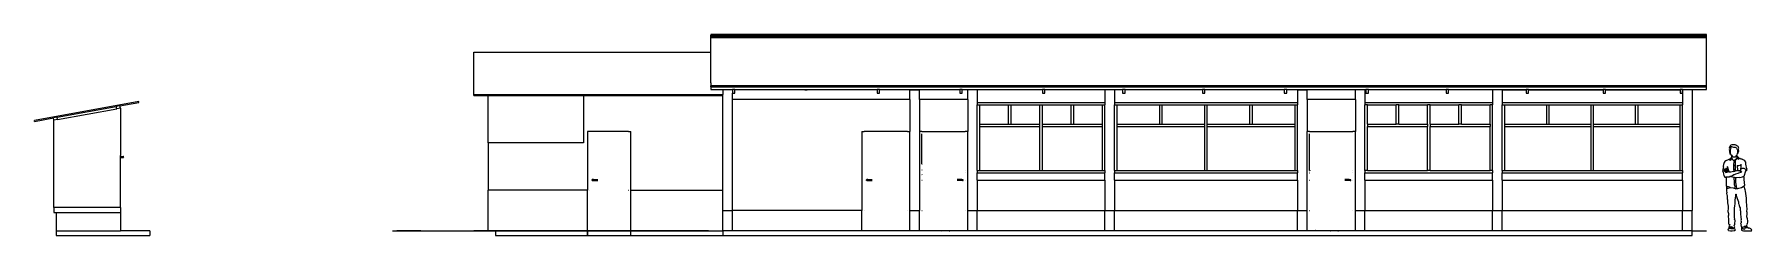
# Model space of a CAD drawing. Header units: metres. Extents: x -18.3 to 17.4, y -2.9 to 1.3.
import ezdxf

# ---------------------------------------------------------------- set-up
doc = ezdxf.new("R2010")
doc.units = ezdxf.units.M
doc.layers.add('SectionCutEdges', color=7, linetype='Continuous')

msp = doc.modelspace()

# ---------------------------------------------------------------- linework, layer by layer
for p, q in [((-4.247, 1.318), (-4.247, 1.319)), ((16.433, 1.319), (-4.247, 1.319)), ((-4.247, 1.315), (-4.247, 1.318)), ((-4.247, 1.315), (-4.247, 1.311)), ((-4.247, 1.311), (-4.247, 1.305)), ((-4.247, 1.298), (-4.247, 1.305)), ((-4.247, 1.289), (-4.247, 1.298)), ((16.433, 1.289), (-4.247, 1.289)), ((-4.247, 1.269), (-4.247, 1.289)), ((16.433, 1.269), (-4.247, 1.269)), ((-4.247, 1.249), (-4.247, 1.269)), ((16.433, 1.249), (-4.247, 1.249)), ((-4.247, 0.948), (-4.247, 1.249)), ((16.433, 1.318), (16.433, 1.319)), ((16.433, 1.315), (16.433, 1.318)), ((16.433, 1.311), (16.433, 1.315)), ((16.433, 1.305), (16.433, 1.311)), ((16.433, 1.298), (16.433, 1.305)), ((16.433, 1.289), (16.433, 1.298)), ((16.433, 1.269), (16.433, 1.289)), ((16.433, 1.249), (16.433, 1.269)), ((16.433, 0.314), (16.433, 1.249)), ((-9.167, 0.072), (-9.167, 0.948)), ((-9.167, 0.948), (-4.247, 0.948)), ((-4.247, 0.314), (-4.247, 0.948)), ((-9.167, 0.072), (-3.997, 0.072)), ((-9.167, 0.053), (-9.167, 0.072)), ((-9.167, 0.053), (-8.867, 0.053)), ((-8.867, -0.931), (-8.867, 0.053)), ((-8.867, 0.053), (-6.889, 0.053)), ((-6.889, 0.053), (-6.889, -0.931)), ((-6.889, 0.053), (-3.997, 0.053)), ((-4.247, 0.314), (-4.247, 0.251)), ((-4.247, 0.229), (-4.247, 0.231)), ((-3.997, 0.178), (-3.997, 0.072)), ((-3.997, 0.053), (-3.997, 0.072)), ((-3.997, -1.911), (-3.997, 0.053)), ((-3.797, -0.031), (-3.797, 0.102)), ((-3.695, 0.169), (-3.746, 0.169)), ((-3.695, 0.178), (-3.695, 0.169)), ((-2.295, 0.169), (-3.695, 0.169)), ((-2.295, 0.178), (-2.295, 0.169)), ((-2.295, 0.169), (-2.244, 0.169)), ((-2.244, 0.169), (-2.244, 0.178)), ((-2.193, 0.169), (-2.244, 0.169)), ((-2.193, 0.178), (-2.193, 0.169)), ((-0.793, 0.169), (-2.193, 0.169)), ((-0.692, 0.169), (-0.743, 0.169)), ((-0.692, 0.178), (-0.692, 0.169)), ((-0.112, 0.169), (-0.692, 0.169)), ((-0.112, -0.031), (-0.112, 0.169)), ((-0.112, 0.169), (0.088, 0.169)), ((0.088, -0.031), (0.088, 0.169)), ((0.924, 0.169), (0.088, 0.169)), ((1.026, 0.169), (0.975, 0.169)), ((1.026, 0.178), (1.026, 0.169)), ((1.088, 0.169), (1.026, 0.169)), ((1.288, 0.169), (1.088, 0.169)), ((1.088, -0.031), (1.088, 0.169)), ((1.288, 0.169), (1.288, -0.091)), ((2.641, 0.169), (1.288, 0.169)), ((2.743, 0.169), (2.692, 0.169)), ((2.743, 0.178), (2.743, 0.169)), ((3.938, 0.169), (2.743, 0.169)), ((4.138, 0.169), (3.938, 0.169)), ((3.938, 0.169), (3.938, -0.091)), ((4.304, 0.169), (4.138, 0.169)), ((4.138, 0.169), (4.138, -0.091)), ((4.405, 0.169), (4.355, 0.169)), ((4.405, 0.178), (4.405, 0.169)), ((5.964, 0.169), (4.405, 0.169)), ((6.066, 0.169), (6.015, 0.169)), ((6.066, 0.178), (6.066, 0.169)), ((7.662, 0.169), (6.066, 0.169)), ((7.763, 0.169), (7.712, 0.169)), ((7.763, 0.178), (7.763, 0.169)), ((7.938, 0.169), (7.763, 0.169)), ((7.938, 0.169), (7.938, -0.091)), ((7.938, 0.169), (8.138, 0.169)), ((8.138, -0.031), (8.138, 0.169)), ((9.138, 0.169), (8.138, 0.169)), ((9.338, 0.169), (9.138, 0.169)), ((9.138, -0.031), (9.138, 0.169)), ((9.338, 0.169), (9.338, -0.091)), ((9.359, 0.169), (9.338, 0.169)), ((9.461, 0.169), (9.41, 0.169)), ((9.461, 0.178), (9.461, 0.169)), ((11.022, 0.169), (9.461, 0.169)), ((11.123, 0.169), (11.072, 0.169)), ((11.123, 0.178), (11.123, 0.169)), ((11.988, 0.169), (11.123, 0.169)), ((12.188, 0.169), (11.988, 0.169)), ((11.988, 0.169), (11.988, -0.091)), ((12.188, 0.169), (12.188, -0.091)), ((12.188, 0.169), (12.684, 0.169)), ((12.735, 0.169), (12.786, 0.169)), ((12.786, 0.178), (12.786, 0.169)), ((12.786, 0.169), (14.282, 0.169)), ((14.333, 0.169), (14.384, 0.169)), ((14.384, 0.178), (14.384, 0.169)), ((14.384, 0.169), (15.882, 0.169)), ((15.933, 0.169), (15.933, 0.178)), ((15.933, 0.169), (15.933, -0.091)), ((15.933, 0.169), (15.933, 0.169)), ((15.933, 0.169), (15.933, 0.169)), ((16.133, 0.178), (16.133, -2.331)), ((16.433, 0.251), (16.433, 0.314)), ((16.433, 0.231), (16.433, 0.229)), ((-16.127, -0.07), (-18.294, -0.463)), ((-17.822, -0.398), (-16.592, -0.175)), ((-17.813, -0.448), (-16.583, -0.225)), ((-16.517, -0.161), (-16.592, -0.175)), ((-16.583, -0.225), (-16.592, -0.175)), ((-16.508, -0.211), (-16.583, -0.225)), ((-16.517, -0.161), (-16.123, -0.09)), ((-16.508, -0.211), (-16.517, -0.161)), ((-16.508, -0.211), (-16.508, -1.189)), ((-16.123, -0.09), (-16.127, -0.07)), ((-0.112, -0.031), (-3.797, -0.031)), ((-3.797, -2.331), (-3.797, -0.031)), ((-0.112, -0.031), (-0.112, -0.691)), ((1.088, -0.031), (0.088, -0.031)), ((0.088, -0.031), (0.088, -0.691)), ((1.088, -0.031), (1.088, -0.691)), ((1.288, -0.091), (1.288, -0.142)), ((1.288, -0.091), (3.938, -0.091)), ((1.288, -1.5), (1.288, -0.142)), ((1.288, -0.142), (1.339, -0.142)), ((1.339, -0.542), (1.339, -0.142)), ((1.339, -0.142), (1.938, -0.142)), ((1.938, -0.542), (1.938, -0.142)), ((1.938, -0.142), (1.989, -0.142)), ((1.989, -0.542), (1.989, -0.142)), ((1.989, -0.142), (2.588, -0.142)), ((2.588, -0.542), (2.588, -0.142)), ((2.588, -0.142), (2.639, -0.142)), ((2.639, -0.542), (2.639, -0.142)), ((2.639, -0.142), (3.238, -0.142)), ((3.238, -0.542), (3.238, -0.142)), ((3.238, -0.142), (3.289, -0.142)), ((3.289, -0.542), (3.289, -0.142)), ((3.289, -0.142), (3.888, -0.142)), ((3.888, -0.542), (3.888, -0.142)), ((3.888, -0.142), (3.938, -0.142)), ((3.938, -0.091), (3.938, -0.142)), ((3.938, -1.5), (3.938, -0.142)), ((4.138, -0.091), (4.138, -0.142)), ((4.138, -0.091), (7.938, -0.091)), ((4.138, -1.5), (4.138, -0.142)), ((4.138, -0.142), (4.189, -0.142)), ((4.189, -0.542), (4.189, -0.142)), ((4.189, -0.142), (5.076, -0.142)), ((5.076, -0.542), (5.076, -0.142)), ((5.076, -0.142), (5.126, -0.142)), ((5.126, -0.542), (5.126, -0.142)), ((5.126, -0.142), (6.013, -0.142)), ((6.013, -0.542), (6.013, -0.142)), ((6.013, -0.142), (6.064, -0.142)), ((6.064, -0.542), (6.064, -0.142)), ((6.064, -0.142), (6.95, -0.142)), ((6.95, -0.542), (6.95, -0.142)), ((6.95, -0.142), (7.001, -0.142)), ((7.001, -0.542), (7.001, -0.142)), ((7.001, -0.142), (7.888, -0.142)), ((7.888, -0.542), (7.888, -0.142)), ((7.888, -0.142), (7.938, -0.142)), ((7.938, -0.091), (7.938, -0.142)), ((7.938, -1.5), (7.938, -0.142)), ((9.138, -0.031), (8.138, -0.031)), ((8.138, -0.031), (8.138, -0.691)), ((9.138, -0.031), (9.138, -0.691)), ((9.338, -0.091), (9.338, -0.142)), ((9.338, -0.091), (11.988, -0.091)), ((9.389, -0.142), (9.338, -0.142)), ((9.338, -1.5), (9.338, -0.142)), ((9.389, -0.142), (9.988, -0.142)), ((9.389, -0.542), (9.389, -0.142)), ((10.039, -0.142), (9.988, -0.142)), ((9.988, -0.542), (9.988, -0.142)), ((10.039, -0.542), (10.039, -0.142)), ((10.039, -0.142), (10.638, -0.142)), ((10.689, -0.142), (10.638, -0.142)), ((10.638, -0.542), (10.638, -0.142)), ((10.689, -0.542), (10.689, -0.142)), ((10.689, -0.142), (11.288, -0.142)), ((11.339, -0.142), (11.288, -0.142)), ((11.288, -0.542), (11.288, -0.142)), ((11.339, -0.542), (11.339, -0.142)), ((11.339, -0.142), (11.938, -0.142)), ((11.988, -0.142), (11.938, -0.142)), ((11.938, -0.542), (11.938, -0.142)), ((11.988, -0.091), (11.988, -0.142)), ((11.988, -1.5), (11.988, -0.142)), ((12.188, -0.091), (12.188, -0.142)), ((12.188, -0.091), (15.933, -0.091)), ((12.188, -0.142), (12.239, -0.142)), ((12.188, -1.5), (12.188, -0.142)), ((12.239, -0.542), (12.239, -0.142)), ((12.239, -0.142), (13.112, -0.142)), ((13.112, -0.542), (13.112, -0.142)), ((13.112, -0.142), (13.163, -0.142)), ((13.163, -0.542), (13.163, -0.142)), ((13.163, -0.142), (14.035, -0.142)), ((14.035, -0.542), (14.035, -0.142)), ((14.035, -0.142), (14.086, -0.142)), ((14.086, -0.542), (14.086, -0.142)), ((14.086, -0.142), (14.959, -0.142)), ((14.959, -0.542), (14.959, -0.142)), ((14.959, -0.142), (15.01, -0.142)), ((15.01, -0.542), (15.01, -0.142)), ((15.01, -0.142), (15.883, -0.142)), ((15.883, -0.542), (15.883, -0.142)), ((15.883, -0.142), (15.933, -0.142)), ((15.933, -0.091), (15.933, -0.142)), ((15.933, -1.5), (15.933, -0.142)), ((-18.29, -0.483), (-18.294, -0.463)), ((-18.29, -0.483), (-17.897, -0.411)), ((-17.822, -0.398), (-17.897, -0.411)), ((-17.888, -0.461), (-17.897, -0.411)), ((-17.813, -0.448), (-17.888, -0.461)), ((-17.888, -2.271), (-17.888, -0.461)), ((-17.813, -0.448), (-17.822, -0.398)), ((-6.807, -0.691), (-6.807, -1.911)), ((-6.76, -0.691), (-6.807, -0.691)), ((-5.957, -0.691), (-6.76, -0.691)), ((-5.957, -0.691), (-5.907, -0.691)), ((-5.907, -1.911), (-5.907, -0.691)), ((-1.112, -0.691), (-1.112, -2.331)), ((-1.112, -0.691), (-1.062, -0.691)), ((-0.162, -0.691), (-1.062, -0.691)), ((-0.162, -0.691), (-0.112, -0.691)), ((-0.112, -2.331), (-0.112, -0.691)), ((0.138, -0.691), (0.088, -0.691)), ((0.088, -0.691), (0.088, -2.331)), ((0.138, -0.691), (1.038, -0.691)), ((1.088, -0.691), (1.038, -0.691)), ((1.088, -2.331), (1.088, -0.691)), ((1.339, -0.542), (1.938, -0.542)), ((1.339, -0.593), (1.339, -0.542)), ((1.339, -1.5), (1.339, -0.593)), ((1.339, -0.593), (2.588, -0.593)), ((1.938, -0.542), (1.989, -0.542)), ((1.989, -0.542), (2.588, -0.542)), ((2.588, -0.593), (2.588, -0.542)), ((2.588, -1.5), (2.588, -0.593)), ((2.639, -0.542), (3.238, -0.542)), ((2.639, -0.593), (2.639, -0.542)), ((2.639, -1.5), (2.639, -0.593)), ((2.639, -0.593), (3.888, -0.593)), ((3.238, -0.542), (3.289, -0.542)), ((3.289, -0.542), (3.888, -0.542)), ((3.888, -0.593), (3.888, -0.542)), ((3.888, -1.5), (3.888, -0.593)), ((4.189, -0.542), (5.076, -0.542)), ((4.189, -0.593), (4.189, -0.542)), ((4.189, -1.5), (4.189, -0.593)), ((4.189, -0.593), (6.013, -0.593)), ((5.076, -0.542), (5.126, -0.542)), ((5.126, -0.542), (6.013, -0.542)), ((6.013, -0.593), (6.013, -0.542)), ((6.013, -1.5), (6.013, -0.593)), ((6.064, -0.542), (6.95, -0.542)), ((6.064, -0.593), (6.064, -0.542)), ((6.064, -1.5), (6.064, -0.593)), ((6.064, -0.593), (7.888, -0.593)), ((6.95, -0.542), (7.001, -0.542)), ((7.001, -0.542), (7.888, -0.542)), ((7.888, -0.593), (7.888, -0.542)), ((7.888, -1.5), (7.888, -0.593)), ((8.188, -0.691), (8.138, -0.691)), ((8.138, -2.331), (8.138, -0.691)), ((8.188, -0.691), (9.088, -0.691)), ((9.138, -0.691), (9.088, -0.691)), ((9.138, -2.331), (9.138, -0.691)), ((9.389, -0.542), (9.389, -0.593)), ((9.389, -0.542), (9.988, -0.542)), ((9.389, -0.593), (10.638, -0.593)), ((9.389, -1.5), (9.389, -0.593)), ((10.039, -0.542), (9.988, -0.542)), ((10.039, -0.542), (10.638, -0.542)), ((10.638, -0.542), (10.638, -0.593)), ((10.638, -1.5), (10.638, -0.593)), ((10.689, -0.542), (10.689, -0.593)), ((10.689, -0.542), (11.288, -0.542)), ((10.689, -0.593), (11.938, -0.593)), ((10.689, -1.5), (10.689, -0.593)), ((11.339, -0.542), (11.288, -0.542)), ((11.339, -0.542), (11.938, -0.542)), ((11.938, -0.542), (11.938, -0.593)), ((11.938, -1.5), (11.938, -0.593)), ((12.239, -0.542), (13.112, -0.542)), ((12.239, -0.593), (12.239, -0.542)), ((12.239, -1.5), (12.239, -0.593)), ((12.239, -0.593), (14.035, -0.593)), ((13.112, -0.542), (13.163, -0.542)), ((13.163, -0.542), (14.035, -0.542)), ((14.035, -0.593), (14.035, -0.542)), ((14.035, -1.5), (14.035, -0.593)), ((14.086, -0.542), (14.959, -0.542)), ((14.086, -0.593), (14.086, -0.542)), ((14.086, -1.5), (14.086, -0.593)), ((14.086, -0.593), (15.883, -0.593)), ((14.959, -0.542), (15.01, -0.542)), ((15.01, -0.542), (15.883, -0.542)), ((15.883, -0.593), (15.883, -0.542)), ((15.883, -1.5), (15.883, -0.593)), ((-6.889, -0.931), (-8.867, -0.931)), ((-8.867, -0.931), (-8.867, -1.911)), ((0.139, -1.368), (0.139, -0.741)), ((8.189, -1.496), (8.189, -0.741)), ((16.907, -1.019), (16.904, -1.041)), ((16.904, -1.041), (16.905, -1.054)), ((16.905, -1.054), (16.904, -1.07)), ((16.922, -0.998), (16.907, -1.019)), ((16.938, -0.974), (16.92, -0.99)), ((16.92, -0.99), (16.922, -0.998)), ((16.923, -1.064), (16.92, -1.082)), ((16.932, -1.053), (16.923, -1.064)), ((16.934, -1.029), (16.93, -1.039)), ((16.93, -1.039), (16.932, -1.053)), ((16.941, -1.018), (16.934, -1.029)), ((16.959, -0.972), (16.938, -0.974)), ((16.943, -1.006), (16.941, -1.018)), ((16.943, -1.006), (16.95, -1.002)), ((16.95, -1.002), (16.972, -1.012)), ((16.972, -0.973), (16.959, -0.972)), ((17.005, -0.967), (16.972, -0.973)), ((16.972, -1.012), (16.993, -1.018)), ((16.993, -1.018), (17.024, -1.021)), ((17.022, -0.97), (17.005, -0.967)), ((17.036, -0.978), (17.022, -0.97)), ((17.024, -1.021), (17.038, -1.023)), ((17.062, -0.993), (17.036, -0.978)), ((17.038, -1.023), (17.049, -1.03)), ((17.049, -1.03), (17.052, -1.039)), ((17.052, -1.039), (17.058, -1.052)), ((17.058, -1.052), (17.065, -1.059)), ((17.074, -0.999), (17.062, -0.993)), ((17.065, -1.059), (17.072, -1.08)), ((17.085, -1.005), (17.074, -0.999)), ((17.092, -1.021), (17.085, -1.005)), ((17.095, -1.027), (17.092, -1.021)), ((17.099, -1.037), (17.095, -1.027)), ((17.095, -1.08), (17.097, -1.05)), ((17.097, -1.05), (17.099, -1.037)), ((-16.508, -1.189), (-16.502, -1.189)), ((-16.508, -1.19), (-16.508, -1.189)), ((-16.508, -1.193), (-16.508, -1.19)), ((-16.508, -1.198), (-16.508, -1.193)), ((-16.508, -1.205), (-16.508, -1.198)), ((-16.508, -1.213), (-16.508, -1.205)), ((-16.508, -1.221), (-16.508, -1.213)), ((-16.508, -1.23), (-16.508, -1.221)), ((-16.508, -1.237), (-16.508, -1.23)), ((-16.508, -1.244), (-16.508, -1.237)), ((-16.508, -1.249), (-16.508, -1.244)), ((-16.508, -1.253), (-16.508, -1.249)), ((-16.508, -1.254), (-16.508, -1.253)), ((-16.508, -1.254), (-16.502, -1.254)), ((-16.508, -2.271), (-16.508, -1.254)), ((-16.502, -1.211), (-16.446, -1.211)), ((-16.502, -1.232), (-16.446, -1.232)), ((-16.454, -1.216), (-16.455, -1.221)), ((-16.455, -1.221), (-16.454, -1.226)), ((-16.452, -1.213), (-16.454, -1.216)), ((-16.454, -1.216), (-16.454, -1.216)), ((-16.454, -1.226), (-16.454, -1.227)), ((-16.454, -1.227), (-16.452, -1.229)), ((-16.451, -1.212), (-16.452, -1.213)), ((-16.452, -1.229), (-16.451, -1.23)), ((-16.446, -1.211), (-16.451, -1.212)), ((-16.451, -1.23), (-16.446, -1.232)), ((-16.442, -1.212), (-16.446, -1.211)), ((-16.446, -1.232), (-16.442, -1.23)), ((-16.439, -1.216), (-16.442, -1.212)), ((-16.442, -1.23), (-16.439, -1.226)), ((-16.438, -1.221), (-16.439, -1.216)), ((-16.439, -1.226), (-16.438, -1.221)), ((0.139, -1.368), (0.138, -1.371)), ((0.141, -1.361), (0.139, -1.368)), ((16.783, -1.381), (16.779, -1.411)), ((16.779, -1.411), (16.782, -1.43)), ((16.796, -1.338), (16.783, -1.381)), ((16.812, -1.317), (16.796, -1.338)), ((16.832, -1.305), (16.812, -1.317)), ((16.881, -1.281), (16.832, -1.305)), ((16.861, -1.411), (16.876, -1.451)), ((16.919, -1.259), (16.881, -1.281)), ((16.904, -1.07), (16.908, -1.09)), ((16.908, -1.09), (16.909, -1.094)), ((16.915, -1.092), (16.908, -1.09)), ((16.909, -1.094), (16.91, -1.107)), ((16.91, -1.107), (16.91, -1.121)), ((16.91, -1.121), (16.914, -1.133)), ((16.914, -1.133), (16.917, -1.147)), ((16.916, -1.112), (16.915, -1.092)), ((16.92, -1.126), (16.916, -1.112)), ((16.917, -1.147), (16.917, -1.157)), ((16.917, -1.157), (16.924, -1.16)), ((16.917, -1.269), (16.937, -1.252)), ((16.917, -1.285), (16.917, -1.269)), ((16.926, -1.294), (16.917, -1.285)), ((16.942, -1.237), (16.919, -1.259)), ((16.92, -1.082), (16.921, -1.093)), ((16.925, -1.141), (16.92, -1.126)), ((16.924, -1.128), (16.92, -1.126)), ((16.921, -1.093), (16.923, -1.111)), ((16.923, -1.111), (16.924, -1.128)), ((16.924, -1.16), (16.93, -1.156)), ((16.93, -1.156), (16.925, -1.141)), ((16.936, -1.269), (16.926, -1.281)), ((16.926, -1.281), (16.926, -1.294)), ((16.93, -1.156), (16.937, -1.174)), ((16.952, -1.269), (16.936, -1.269)), ((16.937, -1.174), (16.946, -1.187)), ((16.937, -1.252), (16.942, -1.237)), ((16.952, -1.221), (16.942, -1.237)), ((16.946, -1.187), (16.964, -1.208)), ((16.946, -1.187), (16.949, -1.203)), ((16.949, -1.203), (16.952, -1.221)), ((16.952, -1.221), (16.949, -1.235)), ((16.949, -1.235), (16.949, -1.246)), ((16.949, -1.246), (16.961, -1.267)), ((16.974, -1.278), (16.952, -1.269)), ((16.961, -1.267), (16.974, -1.278)), ((16.964, -1.208), (16.981, -1.22)), ((16.974, -1.278), (16.988, -1.289)), ((16.981, -1.22), (16.988, -1.224)), ((16.997, -1.227), (16.988, -1.224)), ((16.988, -1.289), (17.009, -1.301)), ((16.995, -1.328), (16.994, -1.37)), ((16.994, -1.37), (16.994, -1.484)), ((16.996, -1.323), (16.995, -1.328)), ((16.998, -1.321), (16.996, -1.323)), ((17.022, -1.224), (16.997, -1.227)), ((17.009, -1.301), (16.998, -1.321)), ((17.004, -1.398), (17.006, -1.393)), ((17.006, -1.402), (17.004, -1.398)), ((17.006, -1.393), (17.011, -1.392)), ((17.01, -1.404), (17.006, -1.402)), ((17.007, -1.317), (17.009, -1.312)), ((17.008, -1.321), (17.007, -1.317)), ((17.013, -1.323), (17.008, -1.321)), ((17.009, -1.301), (17.018, -1.29)), ((17.009, -1.312), (17.013, -1.31)), ((17.015, -1.403), (17.01, -1.404)), ((17.011, -1.392), (17.015, -1.394)), ((17.013, -1.31), (17.018, -1.313)), ((17.018, -1.322), (17.013, -1.323)), ((17.015, -1.394), (17.017, -1.398)), ((17.017, -1.398), (17.015, -1.403)), ((17.018, -1.29), (17.025, -1.274)), ((17.018, -1.313), (17.02, -1.317)), ((17.02, -1.317), (17.018, -1.322)), ((17.022, -1.224), (17.044, -1.206)), ((17.028, -1.297), (17.023, -1.309)), ((17.023, -1.309), (17.027, -1.339)), ((17.025, -1.274), (17.053, -1.258)), ((17.025, -1.274), (17.051, -1.264)), ((17.027, -1.339), (17.027, -1.45)), ((17.051, -1.264), (17.028, -1.297)), ((17.044, -1.206), (17.063, -1.181)), ((17.051, -1.264), (17.056, -1.262)), ((17.053, -1.258), (17.068, -1.223)), ((17.056, -1.262), (17.064, -1.254)), ((17.063, -1.181), (17.07, -1.17)), ((17.066, -1.206), (17.063, -1.181)), ((17.064, -1.254), (17.083, -1.254)), ((17.07, -1.206), (17.066, -1.206)), ((17.068, -1.223), (17.07, -1.206)), ((17.069, -1.4), (17.102, -1.395)), ((17.069, -1.4), (17.074, -1.499)), ((17.074, -1.156), (17.07, -1.17)), ((17.08, -1.219), (17.07, -1.206)), ((17.072, -1.08), (17.076, -1.103)), ((17.076, -1.103), (17.074, -1.127)), ((17.074, -1.127), (17.076, -1.127)), ((17.074, -1.156), (17.076, -1.145)), ((17.076, -1.127), (17.08, -1.12)), ((17.077, -1.14), (17.076, -1.145)), ((17.076, -1.145), (17.08, -1.147)), ((17.078, -1.133), (17.077, -1.14)), ((17.078, -1.133), (17.08, -1.12)), ((17.08, -1.12), (17.082, -1.106)), ((17.08, -1.147), (17.083, -1.145)), ((17.086, -1.229), (17.08, -1.219)), ((17.082, -1.091), (17.084, -1.082)), ((17.082, -1.106), (17.082, -1.091)), ((17.083, -1.145), (17.089, -1.139)), ((17.083, -1.254), (17.095, -1.265)), ((17.084, -1.082), (17.091, -1.088)), ((17.099, -1.243), (17.086, -1.229)), ((17.091, -1.107), (17.088, -1.125)), ((17.088, -1.125), (17.092, -1.12)), ((17.089, -1.139), (17.088, -1.125)), ((17.091, -1.088), (17.091, -1.107)), ((17.092, -1.12), (17.095, -1.107)), ((17.095, -1.107), (17.095, -1.08)), ((17.095, -1.265), (17.1, -1.277)), ((17.1, -1.262), (17.099, -1.243)), ((17.12, -1.251), (17.099, -1.243)), ((17.1, -1.277), (17.1, -1.262)), ((17.102, -1.395), (17.12, -1.394)), ((17.13, -1.256), (17.12, -1.251)), ((17.12, -1.394), (17.146, -1.398)), ((17.139, -1.262), (17.13, -1.256)), ((17.152, -1.264), (17.139, -1.262)), ((17.142, -1.479), (17.148, -1.42)), ((17.146, -1.398), (17.148, -1.398)), ((17.148, -1.386), (17.153, -1.369)), ((17.148, -1.398), (17.148, -1.386)), ((17.148, -1.42), (17.148, -1.398)), ((17.168, -1.268), (17.152, -1.264)), ((17.168, -1.268), (17.196, -1.28)), ((17.208, -1.285), (17.196, -1.28)), ((17.228, -1.301), (17.208, -1.285)), ((17.244, -1.331), (17.228, -1.301)), ((17.25, -1.37), (17.244, -1.331)), ((17.252, -1.404), (17.25, -1.37)), ((17.26, -1.433), (17.252, -1.404)), ((-6.714, -1.701), (-6.713, -1.696)), ((-6.713, -1.706), (-6.714, -1.701)), ((-6.713, -1.696), (-6.71, -1.692)), ((-6.71, -1.71), (-6.713, -1.706)), ((-6.71, -1.692), (-6.707, -1.691)), ((-6.707, -1.712), (-6.71, -1.71)), ((-6.707, -1.691), (-6.703, -1.692)), ((-6.684, -1.691), (-6.707, -1.691)), ((-6.703, -1.71), (-6.707, -1.712)), ((-6.707, -1.712), (-6.684, -1.712)), ((-6.702, -1.693), (-6.7, -1.696)), ((-6.7, -1.707), (-6.702, -1.709)), ((-6.684, -1.691), (-6.591, -1.691)), ((-6.684, -1.712), (-6.591, -1.712)), ((-1.016, -1.701), (-1.015, -1.696)), ((-1.015, -1.706), (-1.016, -1.701)), ((-1.015, -1.696), (-1.012, -1.692)), ((-1.012, -1.71), (-1.015, -1.706)), ((-1.012, -1.692), (-1.009, -1.691)), ((-1.009, -1.712), (-1.012, -1.71)), ((-1.009, -1.691), (-1.005, -1.692)), ((-0.986, -1.691), (-1.009, -1.691)), ((-1.005, -1.71), (-1.009, -1.712)), ((-1.009, -1.712), (-0.986, -1.712)), ((-0.986, -1.691), (-0.893, -1.691)), ((-0.986, -1.712), (-0.893, -1.712)), ((0.138, -1.49), (0.141, -1.487)), ((0.138, -1.582), (0.141, -1.595)), ((0.138, -1.701), (0.141, -1.701)), ((0.963, -1.691), (0.87, -1.691)), ((0.963, -1.712), (0.87, -1.712)), ((0.963, -1.691), (0.985, -1.691)), ((0.985, -1.712), (0.963, -1.712)), ((0.985, -1.691), (0.982, -1.692)), ((0.982, -1.71), (0.985, -1.712)), ((0.989, -1.692), (0.985, -1.691)), ((0.985, -1.712), (0.989, -1.71)), ((0.992, -1.696), (0.989, -1.692)), ((0.989, -1.71), (0.992, -1.706)), ((0.993, -1.701), (0.992, -1.696)), ((0.992, -1.706), (0.993, -1.701)), ((1.035, -1.5), (1.038, -1.5)), ((1.035, -1.551), (1.038, -1.551)), ((1.035, -1.701), (1.038, -1.701)), ((1.288, -1.5), (1.288, -1.551)), ((1.288, -1.5), (1.339, -1.5)), ((1.288, -1.551), (3.938, -1.551)), ((1.288, -1.701), (1.288, -1.551)), ((1.288, -1.701), (3.938, -1.701)), ((1.288, -1.701), (1.288, -2.331)), ((1.339, -1.5), (2.588, -1.5)), ((2.588, -1.5), (2.639, -1.5)), ((2.639, -1.5), (3.888, -1.5)), ((3.888, -1.5), (3.938, -1.5)), ((3.938, -1.5), (3.938, -1.551)), ((3.938, -1.701), (3.938, -1.551)), ((3.938, -1.701), (3.938, -2.331)), ((4.138, -1.5), (4.138, -1.551)), ((4.138, -1.5), (4.189, -1.5)), ((4.138, -1.551), (7.938, -1.551)), ((4.138, -1.701), (4.138, -1.551)), ((4.138, -1.701), (7.938, -1.701)), ((4.138, -1.701), (4.138, -2.331)), ((4.189, -1.5), (6.013, -1.5)), ((6.013, -1.5), (6.064, -1.5)), ((6.064, -1.5), (7.888, -1.5)), ((7.888, -1.5), (7.938, -1.5)), ((7.938, -1.5), (7.938, -1.551)), ((7.938, -1.701), (7.938, -1.551)), ((7.938, -1.701), (7.938, -2.331)), ((8.188, -1.551), (8.191, -1.551)), ((8.188, -1.701), (8.191, -1.701)), ((8.191, -1.489), (8.189, -1.496)), ((8.189, -1.496), (8.189, -1.497)), ((8.189, -1.497), (8.189, -1.498)), ((8.189, -1.5), (8.189, -1.498)), ((8.189, -1.498), (8.19, -1.5)), ((8.189, -1.5), (8.19, -1.5)), ((8.19, -1.5), (8.191, -1.51)), ((9.013, -1.691), (8.92, -1.691)), ((9.013, -1.712), (8.92, -1.712)), ((9.013, -1.691), (9.035, -1.691)), ((9.035, -1.712), (9.013, -1.712)), ((9.035, -1.691), (9.032, -1.692)), ((9.032, -1.71), (9.035, -1.712)), ((9.039, -1.692), (9.035, -1.691)), ((9.035, -1.712), (9.039, -1.71)), ((9.042, -1.696), (9.039, -1.692)), ((9.039, -1.71), (9.042, -1.706)), ((9.043, -1.701), (9.042, -1.696)), ((9.042, -1.706), (9.043, -1.701)), ((9.085, -1.5), (9.088, -1.5)), ((9.085, -1.551), (9.088, -1.551)), ((9.085, -1.701), (9.088, -1.701)), ((9.338, -1.5), (9.338, -1.551)), ((9.389, -1.5), (9.338, -1.5)), ((9.338, -1.551), (11.988, -1.551)), ((9.338, -1.701), (9.338, -1.551)), ((9.338, -1.701), (11.988, -1.701)), ((9.338, -1.701), (9.338, -2.331)), ((9.389, -1.5), (10.638, -1.5)), ((10.689, -1.5), (10.638, -1.5)), ((10.689, -1.5), (11.938, -1.5)), ((11.988, -1.5), (11.938, -1.5)), ((11.988, -1.5), (11.988, -1.551)), ((11.988, -1.701), (11.988, -1.551)), ((11.988, -1.701), (11.988, -2.331)), ((12.188, -1.5), (12.239, -1.5)), ((12.188, -1.5), (12.188, -1.551)), ((12.188, -1.551), (15.933, -1.551)), ((12.188, -1.701), (12.188, -1.551)), ((12.188, -1.701), (15.933, -1.701)), ((12.188, -1.701), (12.188, -2.331)), ((12.239, -1.5), (14.035, -1.5)), ((14.035, -1.5), (14.086, -1.5)), ((14.086, -1.5), (15.883, -1.5)), ((15.883, -1.5), (15.933, -1.5)), ((15.933, -1.5), (15.933, -1.551)), ((15.933, -1.701), (15.933, -1.551)), ((15.933, -1.701), (15.933, -2.331)), ((16.772, -1.478), (16.766, -1.497)), ((16.766, -1.497), (16.77, -1.516)), ((16.77, -1.516), (16.773, -1.498)), ((16.77, -1.516), (16.776, -1.534)), ((16.774, -1.461), (16.772, -1.478)), ((16.773, -1.498), (16.791, -1.486)), ((16.777, -1.448), (16.774, -1.461)), ((16.776, -1.534), (16.784, -1.575)), ((16.782, -1.43), (16.777, -1.448)), ((16.784, -1.575), (16.791, -1.603)), ((16.791, -1.486), (16.806, -1.485)), ((16.791, -1.603), (16.8, -1.621)), ((16.798, -1.491), (16.796, -1.497)), ((16.796, -1.497), (16.799, -1.502)), ((16.801, -1.487), (16.798, -1.491)), ((16.799, -1.502), (16.803, -1.504)), ((16.8, -1.621), (16.814, -1.637)), ((16.809, -1.488), (16.801, -1.487)), ((16.808, -1.472), (16.803, -1.476)), ((16.803, -1.476), (16.803, -1.483)), ((16.803, -1.483), (16.806, -1.485)), ((16.803, -1.504), (16.818, -1.506)), ((16.806, -1.509), (16.805, -1.515)), ((16.805, -1.515), (16.809, -1.522)), ((16.806, -1.485), (16.809, -1.488)), ((16.814, -1.508), (16.806, -1.509)), ((16.826, -1.471), (16.808, -1.472)), ((16.809, -1.488), (16.834, -1.493)), ((16.809, -1.522), (16.83, -1.53)), ((16.821, -1.51), (16.814, -1.508)), ((16.814, -1.637), (16.833, -1.638)), ((16.818, -1.506), (16.83, -1.512)), ((16.83, -1.512), (16.821, -1.51)), ((16.83, -1.546), (16.824, -1.549)), ((16.848, -1.477), (16.826, -1.471)), ((16.83, -1.512), (16.842, -1.517)), ((16.83, -1.53), (16.837, -1.535)), ((16.845, -1.54), (16.83, -1.546)), ((16.833, -1.459), (16.831, -1.461)), ((16.831, -1.461), (16.832, -1.467)), ((16.832, -1.467), (16.837, -1.472)), ((16.842, -1.46), (16.833, -1.459)), ((16.833, -1.638), (16.836, -1.639)), ((16.834, -1.493), (16.85, -1.501)), ((16.888, -1.638), (16.836, -1.639)), ((16.836, -1.639), (16.837, -1.646)), ((16.837, -1.472), (16.848, -1.477)), ((16.837, -1.535), (16.845, -1.54)), ((16.837, -1.646), (16.837, -1.678)), ((16.837, -1.678), (16.838, -1.694)), ((16.84, -1.761), (16.837, -1.788)), ((16.838, -1.694), (16.841, -1.703)), ((16.841, -1.703), (16.838, -1.715)), ((16.838, -1.715), (16.838, -1.731)), ((16.838, -1.731), (16.839, -1.739)), ((16.839, -1.739), (16.838, -1.755)), ((16.838, -1.755), (16.84, -1.761)), ((16.85, -1.462), (16.842, -1.46)), ((16.842, -1.517), (16.855, -1.525)), ((16.854, -1.537), (16.845, -1.54)), ((16.848, -1.477), (16.858, -1.482)), ((16.875, -1.479), (16.85, -1.462)), ((16.85, -1.501), (16.872, -1.519)), ((16.865, -1.534), (16.854, -1.537)), ((16.858, -1.482), (16.867, -1.489)), ((16.872, -1.532), (16.865, -1.534)), ((16.867, -1.489), (16.872, -1.499)), ((16.882, -1.533), (16.872, -1.532)), ((16.88, -1.483), (16.875, -1.479)), ((16.876, -1.451), (16.881, -1.484)), ((16.881, -1.484), (16.88, -1.483)), ((16.896, -1.513), (16.881, -1.484)), ((16.903, -1.535), (16.882, -1.533)), ((16.899, -1.638), (16.888, -1.638)), ((16.901, -1.519), (16.896, -1.513)), ((16.919, -1.629), (16.899, -1.638)), ((16.907, -1.532), (16.901, -1.519)), ((16.913, -1.535), (16.903, -1.535)), ((16.913, -1.535), (16.907, -1.532)), ((16.933, -1.535), (16.913, -1.535)), ((16.924, -1.627), (16.919, -1.629)), ((16.934, -1.634), (16.919, -1.629)), ((16.947, -1.619), (16.924, -1.627)), ((16.991, -1.524), (16.933, -1.535)), ((17.005, -1.648), (16.934, -1.634)), ((16.974, -1.604), (16.947, -1.619)), ((17.014, -1.588), (16.974, -1.604)), ((16.995, -1.524), (16.991, -1.524)), ((16.994, -1.484), (16.995, -1.524)), ((16.995, -1.524), (17.025, -1.516)), ((17.001, -1.483), (17.004, -1.477)), ((17.004, -1.488), (17.001, -1.483)), ((17.004, -1.477), (17.009, -1.475)), ((17.009, -1.491), (17.004, -1.488)), ((17.006, -1.66), (17.005, -1.648)), ((17.011, -1.649), (17.005, -1.648)), ((17.007, -1.68), (17.006, -1.66)), ((17.008, -1.717), (17.007, -1.68)), ((17.008, -1.742), (17.008, -1.717)), ((17.014, -1.767), (17.008, -1.742)), ((17.009, -1.475), (17.015, -1.477)), ((17.015, -1.488), (17.009, -1.491)), ((17.039, -1.651), (17.011, -1.649)), ((17.014, -1.588), (17.033, -1.58)), ((17.014, -1.796), (17.014, -1.767)), ((17.015, -1.477), (17.017, -1.483)), ((17.017, -1.483), (17.015, -1.488)), ((17.016, -1.728), (17.019, -1.722)), ((17.019, -1.733), (17.016, -1.728)), ((17.019, -1.722), (17.024, -1.72)), ((17.024, -1.736), (17.019, -1.733)), ((17.024, -1.72), (17.03, -1.722)), ((17.03, -1.733), (17.024, -1.736)), ((17.027, -1.45), (17.025, -1.516)), ((17.051, -1.507), (17.025, -1.516)), ((17.03, -1.722), (17.032, -1.728)), ((17.032, -1.728), (17.03, -1.733)), ((17.079, -1.561), (17.033, -1.58)), ((17.037, -1.679), (17.038, -1.676)), ((17.038, -1.719), (17.037, -1.679)), ((17.038, -1.676), (17.039, -1.66)), ((17.042, -1.747), (17.038, -1.719)), ((17.056, -1.652), (17.039, -1.651)), ((17.039, -1.66), (17.039, -1.651)), ((17.045, -1.794), (17.042, -1.747)), ((17.065, -1.505), (17.051, -1.507)), ((17.124, -1.648), (17.056, -1.652)), ((17.084, -1.508), (17.065, -1.505)), ((17.074, -1.499), (17.081, -1.502)), ((17.093, -1.558), (17.079, -1.561)), ((17.081, -1.502), (17.119, -1.502)), ((17.112, -1.516), (17.084, -1.508)), ((17.14, -1.541), (17.093, -1.558)), ((17.123, -1.516), (17.112, -1.516)), ((17.119, -1.502), (17.139, -1.497)), ((17.137, -1.517), (17.123, -1.516)), ((17.124, -1.648), (17.178, -1.635)), ((17.138, -1.502), (17.137, -1.517)), ((17.137, -1.517), (17.137, -1.522)), ((17.137, -1.522), (17.139, -1.537)), ((17.139, -1.497), (17.138, -1.502)), ((17.142, -1.479), (17.139, -1.497)), ((17.139, -1.537), (17.14, -1.541)), ((17.14, -1.541), (17.15, -1.537)), ((17.153, -1.467), (17.142, -1.479)), ((17.15, -1.537), (17.166, -1.524)), ((17.169, -1.461), (17.153, -1.467)), ((17.211, -1.46), (17.169, -1.461)), ((17.196, -1.633), (17.178, -1.635)), ((17.206, -1.628), (17.196, -1.633)), ((17.206, -1.628), (17.213, -1.619)), ((17.206, -1.632), (17.206, -1.628)), ((17.211, -1.656), (17.206, -1.632)), ((17.209, -1.682), (17.211, -1.656)), ((17.212, -1.714), (17.209, -1.682)), ((17.227, -1.465), (17.211, -1.46)), ((17.218, -1.728), (17.212, -1.714)), ((17.213, -1.619), (17.221, -1.6)), ((17.216, -1.739), (17.218, -1.728)), ((17.218, -1.75), (17.216, -1.739)), ((17.22, -1.758), (17.218, -1.75)), ((17.222, -1.775), (17.22, -1.758)), ((17.221, -1.6), (17.242, -1.531)), ((17.225, -1.793), (17.222, -1.775)), ((17.227, -1.465), (17.251, -1.474)), ((17.242, -1.531), (17.248, -1.506)), ((17.248, -1.506), (17.251, -1.481)), ((17.248, -1.506), (17.256, -1.504)), ((17.251, -1.474), (17.255, -1.476)), ((17.251, -1.481), (17.251, -1.474)), ((17.255, -1.476), (17.263, -1.48)), ((17.256, -1.504), (17.262, -1.503)), ((17.261, -1.455), (17.26, -1.433)), ((17.261, -1.455), (17.265, -1.468)), ((17.262, -1.503), (17.265, -1.497)), ((17.263, -1.48), (17.267, -1.486)), ((17.269, -1.492), (17.265, -1.468)), ((17.269, -1.493), (17.265, -1.497)), ((17.267, -1.486), (17.269, -1.492)), ((17.269, -1.492), (17.269, -1.493)), ((-8.867, -2.751), (-8.867, -1.911)), ((-6.81, -1.911), (-8.867, -1.911)), ((-6.807, -1.911), (-6.81, -1.911)), ((-6.807, -2.751), (-6.807, -1.911)), ((-6.76, -1.911), (-6.757, -1.911)), ((-5.96, -1.911), (-5.957, -1.911)), ((-5.907, -2.751), (-5.907, -1.911)), ((-5.907, -1.911), (-3.997, -1.911)), ((-3.997, -2.331), (-3.997, -1.911)), ((16.837, -1.801), (16.835, -1.81)), ((16.835, -1.81), (16.837, -1.823)), ((16.837, -1.788), (16.837, -1.801)), ((16.837, -1.823), (16.842, -1.836)), ((16.842, -1.836), (16.876, -1.837)), ((16.842, -1.836), (16.844, -1.849)), ((16.844, -1.855), (16.843, -1.86)), ((16.843, -1.86), (16.86, -1.867)), ((16.843, -1.86), (16.843, -1.894)), ((16.843, -1.894), (16.843, -1.928)), ((16.843, -1.928), (16.85, -1.956)), ((16.844, -1.849), (16.844, -1.855)), ((16.85, -1.956), (16.848, -1.978)), ((16.848, -1.978), (16.852, -2.008)), ((16.852, -2.008), (16.856, -2.023)), ((16.856, -2.023), (16.858, -2.031)), ((16.858, -2.031), (16.857, -2.09)), ((16.857, -2.09), (16.863, -2.113)), ((16.86, -1.867), (16.879, -1.867)), ((16.863, -2.113), (16.867, -2.142)), ((16.919, -1.851), (16.876, -1.837)), ((16.879, -1.867), (16.929, -1.853)), ((16.919, -1.851), (16.929, -1.853)), ((16.929, -1.853), (16.987, -1.863)), ((16.987, -1.863), (17.006, -1.871)), ((17.006, -1.871), (17.021, -1.871)), ((17.022, -1.834), (17.014, -1.796)), ((17.021, -1.871), (17.024, -1.871)), ((17.024, -1.871), (17.022, -1.834)), ((17.024, -1.871), (17.025, -1.882)), ((17.024, -2.182), (17.027, -2.119)), ((17.025, -1.882), (17.052, -1.878)), ((17.025, -2.108), (17.037, -2.032)), ((17.027, -2.119), (17.025, -2.108)), ((17.037, -2.032), (17.04, -2.012)), ((17.04, -2.001), (17.04, -1.996)), ((17.04, -1.996), (17.043, -1.996)), ((17.04, -2.012), (17.04, -2.001)), ((17.043, -1.996), (17.044, -2.01)), ((17.044, -2.01), (17.051, -2.038)), ((17.052, -1.82), (17.045, -1.794)), ((17.051, -2.038), (17.068, -2.079)), ((17.058, -1.878), (17.052, -1.82)), ((17.052, -1.878), (17.058, -1.878)), ((17.058, -1.878), (17.084, -1.877)), ((17.068, -2.079), (17.082, -2.119)), ((17.082, -2.119), (17.091, -2.15)), ((17.084, -1.877), (17.104, -1.871)), ((17.104, -1.871), (17.154, -1.851)), ((17.154, -1.851), (17.211, -1.82)), ((17.211, -1.82), (17.229, -1.803)), ((17.213, -1.828), (17.211, -1.82)), ((17.211, -1.836), (17.213, -1.828)), ((17.219, -1.846), (17.211, -1.836)), ((17.229, -1.88), (17.219, -1.846)), ((17.229, -1.798), (17.225, -1.793)), ((17.229, -1.803), (17.229, -1.798)), ((17.233, -1.905), (17.229, -1.88)), ((17.243, -1.932), (17.233, -1.905)), ((17.263, -2.075), (17.243, -1.932)), ((17.263, -2.128), (17.263, -2.075)), ((17.266, -2.243), (17.263, -2.128)), ((-17.888, -2.271), (-17.888, -2.371)), ((-16.508, -2.271), (-17.888, -2.271)), ((-17.888, -2.371), (-17.843, -2.371)), ((-17.843, -2.371), (-16.508, -2.371)), ((-17.843, -2.371), (-17.843, -2.751)), ((-16.508, -2.271), (-16.508, -2.371)), ((-16.508, -2.371), (-16.508, -2.751)), ((-3.997, -2.331), (-3.797, -2.331)), ((-3.997, -2.751), (-3.997, -2.331)), ((-3.797, -2.751), (-3.797, -2.331)), ((-1.112, -2.331), (-3.797, -2.331)), ((-1.112, -2.751), (-1.112, -2.331)), ((-1.062, -2.331), (-1.059, -2.331)), ((-0.165, -2.331), (-0.162, -2.331)), ((-0.112, -2.751), (-0.112, -2.331)), ((-0.112, -2.331), (0.088, -2.331)), ((0.088, -2.751), (0.088, -2.331)), ((0.138, -2.331), (0.141, -2.331)), ((1.035, -2.331), (1.038, -2.331)), ((1.088, -2.751), (1.088, -2.331)), ((1.088, -2.331), (1.288, -2.331)), ((1.288, -2.751), (1.288, -2.331)), ((1.288, -2.331), (3.938, -2.331)), ((3.938, -2.751), (3.938, -2.331)), ((3.938, -2.331), (4.138, -2.331)), ((4.138, -2.751), (4.138, -2.331)), ((4.138, -2.331), (7.938, -2.331)), ((7.938, -2.751), (7.938, -2.331)), ((7.938, -2.331), (8.138, -2.331)), ((8.138, -2.751), (8.138, -2.331)), ((8.188, -2.331), (8.191, -2.331)), ((9.085, -2.331), (9.088, -2.331)), ((9.138, -2.751), (9.138, -2.331)), ((9.138, -2.331), (9.338, -2.331)), ((9.338, -2.751), (9.338, -2.331)), ((9.338, -2.331), (11.988, -2.331)), ((11.988, -2.751), (11.988, -2.331)), ((11.988, -2.331), (12.188, -2.331)), ((12.188, -2.751), (12.188, -2.331)), ((12.188, -2.331), (15.933, -2.331)), ((15.933, -2.331), (16.133, -2.331)), ((15.933, -2.751), (15.933, -2.331)), ((16.133, -2.751), (16.133, -2.331)), ((16.867, -2.142), (16.868, -2.171)), ((16.868, -2.171), (16.879, -2.244)), ((16.878, -2.296), (16.875, -2.341)), ((16.875, -2.341), (16.876, -2.355)), ((16.876, -2.355), (16.885, -2.394)), ((16.879, -2.244), (16.878, -2.268)), ((16.878, -2.268), (16.878, -2.296)), ((16.886, -2.435), (16.883, -2.444)), ((16.883, -2.444), (16.883, -2.47)), ((16.883, -2.47), (16.889, -2.495)), ((16.885, -2.394), (16.889, -2.412)), ((16.887, -2.426), (16.886, -2.435)), ((16.889, -2.412), (16.887, -2.426)), ((16.889, -2.495), (16.889, -2.509)), ((17.01, -2.288), (17.011, -2.274)), ((17.014, -2.371), (17.01, -2.288)), ((17.011, -2.274), (17.012, -2.264)), ((17.011, -2.375), (17.014, -2.371)), ((17.011, -2.442), (17.011, -2.375)), ((17.011, -2.493), (17.011, -2.442)), ((17.015, -2.498), (17.011, -2.493)), ((17.012, -2.264), (17.017, -2.25)), ((17.017, -2.25), (17.024, -2.182)), ((17.091, -2.15), (17.097, -2.184)), ((17.097, -2.184), (17.102, -2.2)), ((17.102, -2.2), (17.107, -2.225)), ((17.107, -2.225), (17.112, -2.247)), ((17.112, -2.247), (17.117, -2.26)), ((17.117, -2.26), (17.127, -2.269)), ((17.127, -2.269), (17.126, -2.29)), ((17.126, -2.29), (17.129, -2.309)), ((17.129, -2.309), (17.13, -2.321)), ((17.13, -2.321), (17.135, -2.345)), ((17.135, -2.345), (17.137, -2.375)), ((17.137, -2.375), (17.138, -2.411)), ((17.138, -2.411), (17.143, -2.457)), ((17.143, -2.457), (17.145, -2.481)), ((17.145, -2.481), (17.147, -2.495)), ((17.147, -2.495), (17.147, -2.518)), ((17.276, -2.299), (17.266, -2.243)), ((17.269, -2.351), (17.276, -2.299)), ((17.274, -2.375), (17.269, -2.351)), ((17.27, -2.463), (17.271, -2.403)), ((17.281, -2.505), (17.27, -2.463)), ((17.271, -2.403), (17.274, -2.375)), ((-17.843, -2.751), (-17.843, -2.851)), ((-17.843, -2.751), (-16.508, -2.751)), ((-17.843, -2.851), (-15.898, -2.851)), ((-15.898, -2.751), (-16.508, -2.751)), ((-15.898, -2.751), (-15.898, -2.851)), ((-10.853, -2.751), (-10.675, -2.751)), ((-10.853, -2.751), (-10.675, -2.751)), ((-10.765, -2.751), (-10.767, -2.751)), ((-10.767, -2.751), (-10.767, -2.751)), ((-10.767, -2.751), (-10.767, -2.751)), ((-10.767, -2.751), (-10.765, -2.751)), ((-10.765, -2.751), (-10.767, -2.751)), ((-10.767, -2.751), (-10.767, -2.751)), ((-10.767, -2.751), (-10.767, -2.751)), ((-10.767, -2.751), (-10.765, -2.751)), ((-10.763, -2.751), (-10.765, -2.751)), ((-10.765, -2.751), (-10.763, -2.751)), ((-10.763, -2.751), (-10.765, -2.751)), ((-10.765, -2.751), (-10.763, -2.751)), ((-10.759, -2.751), (-10.763, -2.751)), ((-10.763, -2.751), (-10.759, -2.751)), ((-10.759, -2.751), (-10.763, -2.751)), ((-10.763, -2.751), (-10.759, -2.751)), ((-10.754, -2.751), (-10.759, -2.751)), ((-10.759, -2.751), (-10.754, -2.751)), ((-10.754, -2.751), (-10.759, -2.751)), ((-10.759, -2.751), (-10.754, -2.751)), ((-10.748, -2.751), (-10.754, -2.751)), ((-10.754, -2.751), (-10.748, -2.751)), ((-10.748, -2.751), (-10.754, -2.751)), ((-10.754, -2.751), (-10.748, -2.751)), ((-10.742, -2.751), (-10.748, -2.751)), ((-10.748, -2.751), (-10.742, -2.751)), ((-10.742, -2.751), (-10.748, -2.751)), ((-10.748, -2.751), (-10.742, -2.751)), ((-10.734, -2.751), (-10.742, -2.751)), ((-10.742, -2.751), (-10.734, -2.751)), ((-10.734, -2.751), (-10.742, -2.751)), ((-10.742, -2.751), (-10.734, -2.751)), ((-10.725, -2.751), (-10.734, -2.751)), ((-10.734, -2.751), (-10.725, -2.751)), ((-10.725, -2.751), (-10.734, -2.751)), ((-10.734, -2.751), (-10.725, -2.751)), ((-10.725, -2.751), (-10.726, -2.751)), ((-10.726, -2.751), (-10.725, -2.751)), ((-10.725, -2.751), (-10.726, -2.751)), ((-10.726, -2.751), (-10.725, -2.751)), ((-10.724, -2.751), (-10.725, -2.751)), ((-10.725, -2.751), (-10.724, -2.751)), ((-10.716, -2.751), (-10.725, -2.751)), ((-10.725, -2.751), (-10.716, -2.751)), ((-10.724, -2.751), (-10.725, -2.751)), ((-10.725, -2.751), (-10.724, -2.751)), ((-10.716, -2.751), (-10.725, -2.751)), ((-10.725, -2.751), (-10.716, -2.751)), ((-10.722, -2.751), (-10.724, -2.751)), ((-10.724, -2.751), (-10.722, -2.751)), ((-10.722, -2.751), (-10.724, -2.751)), ((-10.724, -2.751), (-10.722, -2.751)), ((-10.719, -2.751), (-10.722, -2.751)), ((-10.722, -2.751), (-10.719, -2.751)), ((-10.719, -2.751), (-10.722, -2.751)), ((-10.722, -2.751), (-10.719, -2.751)), ((-10.715, -2.751), (-10.719, -2.751)), ((-10.719, -2.751), (-10.715, -2.751)), ((-10.715, -2.751), (-10.719, -2.751)), ((-10.719, -2.751), (-10.715, -2.751)), ((-10.705, -2.751), (-10.716, -2.751)), ((-10.716, -2.751), (-10.705, -2.751)), ((-10.705, -2.751), (-10.716, -2.751)), ((-10.716, -2.751), (-10.705, -2.751)), ((-10.71, -2.751), (-10.715, -2.751)), ((-10.715, -2.751), (-10.71, -2.751)), ((-10.71, -2.751), (-10.715, -2.751)), ((-10.715, -2.751), (-10.71, -2.751)), ((-10.704, -2.751), (-10.71, -2.751)), ((-10.71, -2.751), (-10.704, -2.751)), ((-10.704, -2.751), (-10.71, -2.751)), ((-10.71, -2.751), (-10.704, -2.751)), ((-10.694, -2.751), (-10.705, -2.751)), ((-10.705, -2.751), (-10.694, -2.751)), ((-10.694, -2.751), (-10.705, -2.751)), ((-10.705, -2.751), (-10.694, -2.751)), ((-10.698, -2.751), (-10.704, -2.751)), ((-10.704, -2.751), (-10.698, -2.751)), ((-10.698, -2.751), (-10.704, -2.751)), ((-10.704, -2.751), (-10.698, -2.751)), ((-10.691, -2.751), (-10.698, -2.751)), ((-10.698, -2.751), (-10.691, -2.751)), ((-10.691, -2.751), (-10.698, -2.751)), ((-10.698, -2.751), (-10.691, -2.751)), ((-10.682, -2.751), (-10.694, -2.751)), ((-10.694, -2.751), (-10.682, -2.751)), ((-10.682, -2.751), (-10.694, -2.751)), ((-10.694, -2.751), (-10.682, -2.751)), ((-10.683, -2.751), (-10.691, -2.751)), ((-10.691, -2.751), (-10.683, -2.751)), ((-10.683, -2.751), (-10.691, -2.751)), ((-10.691, -2.751), (-10.683, -2.751)), ((-10.674, -2.751), (-10.683, -2.751)), ((-10.683, -2.751), (-10.674, -2.751)), ((-10.674, -2.751), (-10.683, -2.751)), ((-10.683, -2.751), (-10.674, -2.751)), ((-10.67, -2.751), (-10.682, -2.751)), ((-10.682, -2.751), (-10.67, -2.751)), ((-10.67, -2.751), (-10.682, -2.751)), ((-10.682, -2.751), (-10.67, -2.751)), ((-10.665, -2.751), (-10.674, -2.751)), ((-10.674, -2.751), (-10.665, -2.751)), ((-10.665, -2.751), (-10.674, -2.751)), ((-10.674, -2.751), (-10.665, -2.751)), ((-10.656, -2.751), (-10.67, -2.751)), ((-10.67, -2.751), (-10.656, -2.751)), ((-10.656, -2.751), (-10.67, -2.751)), ((-10.67, -2.751), (-10.656, -2.751)), ((-10.655, -2.751), (-10.665, -2.751)), ((-10.665, -2.751), (-10.655, -2.751)), ((-10.655, -2.751), (-10.665, -2.751)), ((-10.665, -2.751), (-10.655, -2.751)), ((-10.642, -2.751), (-10.656, -2.751)), ((-10.656, -2.751), (-10.642, -2.751)), ((-10.642, -2.751), (-10.656, -2.751)), ((-10.656, -2.751), (-10.642, -2.751)), ((-10.644, -2.751), (-10.655, -2.751)), ((-10.655, -2.751), (-10.644, -2.751)), ((-10.644, -2.751), (-10.655, -2.751)), ((-10.655, -2.751), (-10.644, -2.751)), ((-10.633, -2.751), (-10.644, -2.751)), ((-10.644, -2.751), (-10.633, -2.751)), ((-10.633, -2.751), (-10.644, -2.751)), ((-10.644, -2.751), (-10.633, -2.751)), ((-10.628, -2.751), (-10.642, -2.751)), ((-10.642, -2.751), (-10.628, -2.751)), ((-10.628, -2.751), (-10.642, -2.751)), ((-10.642, -2.751), (-10.628, -2.751)), ((-10.622, -2.751), (-10.633, -2.751)), ((-10.633, -2.751), (-10.622, -2.751)), ((-10.622, -2.751), (-10.633, -2.751)), ((-10.633, -2.751), (-10.622, -2.751)), ((-10.613, -2.751), (-10.628, -2.751)), ((-10.628, -2.751), (-10.613, -2.751)), ((-10.613, -2.751), (-10.628, -2.751)), ((-10.628, -2.751), (-10.613, -2.751)), ((-10.609, -2.751), (-10.622, -2.751)), ((-10.622, -2.751), (-10.609, -2.751)), ((-10.609, -2.751), (-10.622, -2.751)), ((-10.622, -2.751), (-10.609, -2.751)), ((-10.598, -2.751), (-10.613, -2.751)), ((-10.613, -2.751), (-10.598, -2.751)), ((-10.598, -2.751), (-10.613, -2.751)), ((-10.613, -2.751), (-10.598, -2.751)), ((-10.597, -2.751), (-10.609, -2.751)), ((-10.609, -2.751), (-10.597, -2.751)), ((-10.597, -2.751), (-10.609, -2.751)), ((-10.609, -2.751), (-10.597, -2.751)), ((-10.582, -2.751), (-10.598, -2.751)), ((-10.598, -2.751), (-10.582, -2.751)), ((-10.582, -2.751), (-10.598, -2.751)), ((-10.598, -2.751), (-10.582, -2.751)), ((-10.584, -2.751), (-10.597, -2.751)), ((-10.597, -2.751), (-10.584, -2.751)), ((-10.584, -2.751), (-10.597, -2.751)), ((-10.597, -2.751), (-10.584, -2.751)), ((-10.571, -2.751), (-10.584, -2.751)), ((-10.584, -2.751), (-10.571, -2.751)), ((-10.571, -2.751), (-10.584, -2.751)), ((-10.584, -2.751), (-10.571, -2.751)), ((-10.566, -2.751), (-10.582, -2.751)), ((-10.582, -2.751), (-10.566, -2.751)), ((-10.566, -2.751), (-10.582, -2.751)), ((-10.582, -2.751), (-10.566, -2.751)), ((-10.558, -2.751), (-10.571, -2.751)), ((-10.571, -2.751), (-10.558, -2.751)), ((-10.558, -2.751), (-10.571, -2.751)), ((-10.571, -2.751), (-10.558, -2.751)), ((-10.55, -2.751), (-10.566, -2.751)), ((-10.566, -2.751), (-10.55, -2.751)), ((-10.55, -2.751), (-10.566, -2.751)), ((-10.566, -2.751), (-10.55, -2.751)), ((-10.544, -2.751), (-10.558, -2.751)), ((-10.558, -2.751), (-10.544, -2.751)), ((-10.544, -2.751), (-10.558, -2.751)), ((-10.558, -2.751), (-10.544, -2.751)), ((-10.534, -2.751), (-10.55, -2.751)), ((-10.55, -2.751), (-10.534, -2.751)), ((-10.534, -2.751), (-10.55, -2.751)), ((-10.55, -2.751), (-10.534, -2.751)), ((-10.531, -2.751), (-10.544, -2.751)), ((-10.544, -2.751), (-10.531, -2.751)), ((-10.531, -2.751), (-10.544, -2.751)), ((-10.544, -2.751), (-10.531, -2.751)), ((-10.517, -2.751), (-10.534, -2.751)), ((-10.534, -2.751), (-10.517, -2.751)), ((-10.517, -2.751), (-10.534, -2.751)), ((-10.534, -2.751), (-10.517, -2.751)), ((-10.517, -2.751), (-10.531, -2.751)), ((-10.531, -2.751), (-10.517, -2.751)), ((-10.517, -2.751), (-10.531, -2.751)), ((-10.531, -2.751), (-10.517, -2.751)), ((-10.517, -2.751), (-10.504, -2.751)), ((-10.504, -2.751), (-10.517, -2.751)), ((-10.517, -2.751), (-10.501, -2.751)), ((-10.501, -2.751), (-10.517, -2.751)), ((-10.517, -2.751), (-10.504, -2.751)), ((-10.504, -2.751), (-10.517, -2.751)), ((-10.517, -2.751), (-10.501, -2.751)), ((-10.501, -2.751), (-10.517, -2.751)), ((-10.504, -2.751), (-10.49, -2.751)), ((-10.49, -2.751), (-10.504, -2.751)), ((-10.504, -2.751), (-10.49, -2.751)), ((-10.49, -2.751), (-10.504, -2.751)), ((-10.501, -2.751), (-10.485, -2.751)), ((-10.485, -2.751), (-10.501, -2.751)), ((-10.501, -2.751), (-10.485, -2.751)), ((-10.485, -2.751), (-10.501, -2.751)), ((-10.49, -2.751), (-10.477, -2.751)), ((-10.477, -2.751), (-10.49, -2.751)), ((-10.49, -2.751), (-10.477, -2.751)), ((-10.477, -2.751), (-10.49, -2.751)), ((-10.485, -2.751), (-10.468, -2.751)), ((-10.468, -2.751), (-10.485, -2.751)), ((-10.485, -2.751), (-10.468, -2.751)), ((-10.468, -2.751), (-10.485, -2.751)), ((-10.477, -2.751), (-10.463, -2.751)), ((-10.463, -2.751), (-10.477, -2.751)), ((-10.477, -2.751), (-10.463, -2.751)), ((-10.463, -2.751), (-10.477, -2.751)), ((-10.468, -2.751), (-10.452, -2.751)), ((-10.452, -2.751), (-10.468, -2.751)), ((-10.468, -2.751), (-10.452, -2.751)), ((-10.452, -2.751), (-10.468, -2.751)), ((-10.463, -2.751), (-10.45, -2.751)), ((-10.45, -2.751), (-10.463, -2.751)), ((-10.463, -2.751), (-10.45, -2.751)), ((-10.45, -2.751), (-10.463, -2.751)), ((-10.452, -2.751), (-10.437, -2.751)), ((-10.437, -2.751), (-10.452, -2.751)), ((-10.452, -2.751), (-10.437, -2.751)), ((-10.437, -2.751), (-10.452, -2.751)), ((-10.45, -2.751), (-10.437, -2.751)), ((-10.437, -2.751), (-10.45, -2.751)), ((-10.45, -2.751), (-10.437, -2.751)), ((-10.437, -2.751), (-10.45, -2.751)), ((-10.437, -2.751), (-10.425, -2.751)), ((-10.425, -2.751), (-10.437, -2.751)), ((-10.437, -2.751), (-10.422, -2.751)), ((-10.422, -2.751), (-10.437, -2.751)), ((-10.437, -2.751), (-10.425, -2.751)), ((-10.425, -2.751), (-10.437, -2.751)), ((-10.437, -2.751), (-10.422, -2.751)), ((-10.422, -2.751), (-10.437, -2.751)), ((-10.425, -2.751), (-10.413, -2.751)), ((-10.413, -2.751), (-10.425, -2.751)), ((-10.425, -2.751), (-10.413, -2.751)), ((-10.413, -2.751), (-10.425, -2.751)), ((-10.422, -2.751), (-10.407, -2.751)), ((-10.407, -2.751), (-10.422, -2.751)), ((-10.422, -2.751), (-10.407, -2.751)), ((-10.407, -2.751), (-10.422, -2.751)), ((-10.413, -2.751), (-10.401, -2.751)), ((-10.401, -2.751), (-10.413, -2.751)), ((-10.413, -2.751), (-10.401, -2.751)), ((-10.401, -2.751), (-10.413, -2.751)), ((-10.407, -2.751), (-10.392, -2.751)), ((-10.392, -2.751), (-10.407, -2.751)), ((-10.407, -2.751), (-10.392, -2.751)), ((-10.392, -2.751), (-10.407, -2.751)), ((-10.401, -2.751), (-10.39, -2.751)), ((-10.39, -2.751), (-10.401, -2.751)), ((-10.401, -2.751), (-10.39, -2.751)), ((-10.39, -2.751), (-10.401, -2.751)), ((-10.392, -2.751), (-10.378, -2.751)), ((-10.378, -2.751), (-10.392, -2.751)), ((-10.392, -2.751), (-10.378, -2.751)), ((-10.378, -2.751), (-10.392, -2.751)), ((-10.39, -2.751), (-10.38, -2.751)), ((-10.38, -2.751), (-10.39, -2.751)), ((-10.39, -2.751), (-10.38, -2.751)), ((-10.38, -2.751), (-10.39, -2.751)), ((-10.38, -2.751), (-10.37, -2.751)), ((-10.37, -2.751), (-10.38, -2.751)), ((-10.38, -2.751), (-10.37, -2.751)), ((-10.37, -2.751), (-10.38, -2.751)), ((-10.378, -2.751), (-10.365, -2.751)), ((-10.365, -2.751), (-10.378, -2.751)), ((-10.378, -2.751), (-10.365, -2.751)), ((-10.365, -2.751), (-10.378, -2.751)), ((-10.37, -2.751), (-10.36, -2.751)), ((-10.36, -2.751), (-10.37, -2.751)), ((-10.37, -2.751), (-10.36, -2.751)), ((-10.36, -2.751), (-10.37, -2.751)), ((-10.365, -2.751), (-10.352, -2.751)), ((-10.352, -2.751), (-10.365, -2.751)), ((-10.365, -2.751), (-10.352, -2.751)), ((-10.352, -2.751), (-10.365, -2.751)), ((-10.36, -2.751), (-10.352, -2.751)), ((-10.352, -2.751), (-10.36, -2.751)), ((-10.36, -2.751), (-10.352, -2.751)), ((-10.352, -2.751), (-10.36, -2.751)), ((-10.352, -2.751), (-10.344, -2.751)), ((-10.344, -2.751), (-10.352, -2.751)), ((-10.352, -2.751), (-10.34, -2.751)), ((-10.34, -2.751), (-10.352, -2.751)), ((-10.352, -2.751), (-10.344, -2.751)), ((-10.344, -2.751), (-10.352, -2.751)), ((-10.352, -2.751), (-10.34, -2.751)), ((-10.34, -2.751), (-10.352, -2.751)), ((-10.344, -2.751), (-10.337, -2.751)), ((-10.337, -2.751), (-10.344, -2.751)), ((-10.344, -2.751), (-10.337, -2.751)), ((-10.337, -2.751), (-10.344, -2.751)), ((-10.34, -2.751), (-10.329, -2.751)), ((-10.329, -2.751), (-10.34, -2.751)), ((-10.34, -2.751), (-10.329, -2.751)), ((-10.329, -2.751), (-10.34, -2.751)), ((-10.337, -2.751), (-10.33, -2.751)), ((-10.33, -2.751), (-10.337, -2.751)), ((-10.337, -2.751), (-10.33, -2.751)), ((-10.33, -2.751), (-10.337, -2.751)), ((-10.33, -2.751), (-10.325, -2.751)), ((-10.325, -2.751), (-10.33, -2.751)), ((-10.33, -2.751), (-10.325, -2.751)), ((-10.325, -2.751), (-10.33, -2.751)), ((-10.329, -2.751), (-10.319, -2.751)), ((-10.319, -2.751), (-10.329, -2.751)), ((-10.329, -2.751), (-10.319, -2.751)), ((-10.319, -2.751), (-10.329, -2.751)), ((-10.328, -2.751), (-8.943, -2.751)), ((-10.328, -2.751), (-8.943, -2.751)), ((-10.325, -2.751), (-10.32, -2.751)), ((-10.32, -2.751), (-10.325, -2.751)), ((-10.325, -2.751), (-10.32, -2.751)), ((-10.32, -2.751), (-10.325, -2.751)), ((-10.32, -2.751), (-10.316, -2.751)), ((-10.316, -2.751), (-10.32, -2.751)), ((-10.32, -2.751), (-10.316, -2.751)), ((-10.316, -2.751), (-10.32, -2.751)), ((-10.319, -2.751), (-10.309, -2.751)), ((-10.309, -2.751), (-10.319, -2.751)), ((-10.319, -2.751), (-10.309, -2.751)), ((-10.309, -2.751), (-10.319, -2.751)), ((-10.316, -2.751), (-10.313, -2.751)), ((-10.313, -2.751), (-10.316, -2.751)), ((-10.316, -2.751), (-10.313, -2.751)), ((-10.313, -2.751), (-10.316, -2.751)), ((-10.313, -2.751), (-10.311, -2.751)), ((-10.311, -2.751), (-10.313, -2.751)), ((-10.313, -2.751), (-10.311, -2.751)), ((-10.311, -2.751), (-10.313, -2.751)), ((-10.311, -2.751), (-10.309, -2.751)), ((-10.309, -2.751), (-10.311, -2.751)), ((-10.311, -2.751), (-10.309, -2.751)), ((-10.309, -2.751), (-10.311, -2.751)), ((-10.309, -2.751), (-10.309, -2.751)), ((-10.309, -2.751), (-10.309, -2.751)), ((-10.309, -2.751), (-10.301, -2.751)), ((-10.301, -2.751), (-10.309, -2.751)), ((-10.309, -2.751), (-10.309, -2.751)), ((-10.309, -2.751), (-10.309, -2.751)), ((-10.309, -2.751), (-10.301, -2.751)), ((-10.301, -2.751), (-10.309, -2.751)), ((-10.301, -2.751), (-10.293, -2.751)), ((-10.293, -2.751), (-10.301, -2.751)), ((-10.301, -2.751), (-10.293, -2.751)), ((-10.293, -2.751), (-10.301, -2.751)), ((-10.293, -2.751), (-10.286, -2.751)), ((-10.286, -2.751), (-10.293, -2.751)), ((-10.293, -2.751), (-10.286, -2.751)), ((-10.286, -2.751), (-10.293, -2.751)), ((-10.286, -2.751), (-10.28, -2.751)), ((-10.28, -2.751), (-10.286, -2.751)), ((-10.286, -2.751), (-10.28, -2.751)), ((-10.28, -2.751), (-10.286, -2.751)), ((-10.28, -2.751), (-10.276, -2.751)), ((-10.276, -2.751), (-10.28, -2.751)), ((-10.28, -2.751), (-10.276, -2.751)), ((-10.276, -2.751), (-10.28, -2.751)), ((-10.276, -2.751), (-10.272, -2.751)), ((-10.272, -2.751), (-10.276, -2.751)), ((-10.276, -2.751), (-10.272, -2.751)), ((-10.272, -2.751), (-10.276, -2.751)), ((-10.272, -2.751), (-10.269, -2.751)), ((-10.269, -2.751), (-10.272, -2.751)), ((-10.272, -2.751), (-10.269, -2.751)), ((-10.269, -2.751), (-10.272, -2.751)), ((-10.269, -2.751), (-10.268, -2.751)), ((-10.268, -2.751), (-10.269, -2.751)), ((-10.269, -2.751), (-10.268, -2.751)), ((-10.268, -2.751), (-10.269, -2.751)), ((-10.268, -2.751), (-10.267, -2.751)), ((-10.267, -2.751), (-10.268, -2.751)), ((-10.268, -2.751), (-10.267, -2.751)), ((-10.267, -2.751), (-10.268, -2.751)), ((-4.297, -2.751), (-9.167, -2.751)), ((-9.167, -2.751), (-8.717, -2.751)), ((-8.717, -2.751), (-8.867, -2.751)), ((-8.867, -2.751), (-6.807, -2.751)), ((-8.867, -2.751), (-8.667, -2.751)), ((-8.667, -2.751), (-8.867, -2.751)), ((-8.867, -2.751), (-8.717, -2.751)), ((-8.867, -2.751), (-8.717, -2.751)), ((-8.867, -2.751), (-8.717, -2.751)), ((-8.717, -2.751), (-8.717, -2.851)), ((-8.717, -2.751), (-6.81, -2.751)), ((-8.717, -2.751), (-6.807, -2.751)), ((-8.717, -2.851), (-6.807, -2.851)), ((-7.477, -2.751), (-7.277, -2.751)), ((-7.277, -2.751), (-7.477, -2.751)), ((-6.81, -2.751), (-6.807, -2.751)), ((-6.807, -2.851), (-6.807, -2.751)), ((-6.76, -2.751), (-6.807, -2.751)), ((-6.757, -2.751), (-6.807, -2.751)), ((-6.807, -2.751), (-3.997, -2.751)), ((-6.807, -2.751), (-6.807, -2.851)), ((-6.807, -2.851), (-5.907, -2.851)), ((-5.957, -2.751), (-6.76, -2.751)), ((-6.757, -2.751), (-6.76, -2.751)), ((-5.957, -2.751), (-6.76, -2.751)), ((-6.716, -2.751), (-6.757, -2.751)), ((-5.957, -2.751), (-6.007, -2.751)), ((-5.957, -2.751), (-5.997, -2.751)), ((-5.907, -2.751), (-5.957, -2.751)), ((-5.957, -2.751), (-5.907, -2.751)), ((-5.907, -2.751), (-3.997, -2.751)), ((-5.907, -2.851), (-5.907, -2.751)), ((-5.907, -2.851), (-3.997, -2.851)), ((-5.687, -2.751), (-5.487, -2.751)), ((-5.487, -2.751), (-5.687, -2.751)), ((-1.062, -2.751), (-1.112, -2.751)), ((-1.021, -2.751), (-1.062, -2.751)), ((-0.162, -2.751), (-1.062, -2.751)), ((-0.162, -2.751), (-0.212, -2.751)), ((-0.162, -2.751), (-0.202, -2.751)), ((0.138, -2.751), (0.088, -2.751)), ((0.179, -2.751), (0.138, -2.751)), ((0.188, -2.751), (0.138, -2.751)), ((0.195, -2.751), (0.138, -2.751)), ((0.247, -2.751), (0.138, -2.751)), ((1.038, -2.751), (0.138, -2.751)), ((0.251, -2.751), (0.195, -2.751)), ((0.238, -2.749), (0.237, -2.745)), ((0.247, -2.751), (0.238, -2.749)), ((0.307, -2.751), (0.251, -2.751)), ((0.362, -2.751), (0.307, -2.751)), ((0.416, -2.751), (0.362, -2.751)), ((0.373, -2.745), (0.372, -2.751)), ((0.553, -2.751), (0.372, -2.751)), ((0.47, -2.751), (0.416, -2.751)), ((0.522, -2.751), (0.47, -2.751)), ((0.521, -2.745), (0.525, -2.746)), ((0.572, -2.751), (0.522, -2.751)), ((0.525, -2.746), (0.548, -2.75)), ((0.548, -2.75), (0.553, -2.751)), ((0.621, -2.751), (0.572, -2.751)), ((0.667, -2.751), (0.621, -2.751)), ((0.712, -2.751), (0.667, -2.751)), ((0.706, -2.751), (0.718, -2.75)), ((1.038, -2.751), (0.706, -2.751)), ((0.754, -2.751), (0.712, -2.751)), ((0.718, -2.75), (0.719, -2.745)), ((0.794, -2.751), (0.754, -2.751)), ((0.832, -2.751), (0.794, -2.751)), ((0.866, -2.751), (0.832, -2.751)), ((0.898, -2.751), (0.866, -2.751)), ((0.927, -2.751), (0.898, -2.751)), ((0.953, -2.751), (0.927, -2.751)), ((0.975, -2.751), (0.953, -2.751)), ((0.994, -2.751), (0.975, -2.751)), ((1.01, -2.751), (0.994, -2.751)), ((1.038, -2.751), (0.998, -2.751)), ((1.022, -2.751), (1.01, -2.751)), ((1.031, -2.751), (1.022, -2.751)), ((1.037, -2.751), (1.031, -2.751)), ((1.038, -2.751), (1.037, -2.751)), ((3.938, -2.751), (1.288, -2.751)), ((7.938, -2.751), (4.138, -2.751)), ((8.188, -2.751), (8.138, -2.751)), ((8.229, -2.751), (8.188, -2.751)), ((8.238, -2.751), (8.188, -2.751)), ((8.245, -2.751), (8.188, -2.751)), ((8.317, -2.751), (8.188, -2.751)), ((9.088, -2.751), (8.188, -2.751)), ((8.301, -2.751), (8.245, -2.751)), ((8.357, -2.751), (8.301, -2.751)), ((8.308, -2.749), (8.307, -2.745)), ((8.317, -2.751), (8.308, -2.749)), ((8.412, -2.751), (8.357, -2.751)), ((8.466, -2.751), (8.412, -2.751)), ((8.443, -2.745), (8.442, -2.751)), ((8.623, -2.751), (8.442, -2.751)), ((8.52, -2.751), (8.466, -2.751)), ((8.572, -2.751), (8.52, -2.751)), ((8.622, -2.751), (8.572, -2.751)), ((8.591, -2.745), (8.595, -2.746)), ((8.595, -2.746), (8.618, -2.75)), ((8.618, -2.75), (8.623, -2.751)), ((8.671, -2.751), (8.622, -2.751)), ((8.717, -2.751), (8.671, -2.751)), ((8.762, -2.751), (8.717, -2.751)), ((8.804, -2.751), (8.762, -2.751)), ((8.776, -2.751), (8.788, -2.75)), ((9.088, -2.751), (8.776, -2.751)), ((8.788, -2.75), (8.789, -2.745)), ((8.844, -2.751), (8.804, -2.751)), ((8.882, -2.751), (8.844, -2.751)), ((8.916, -2.751), (8.882, -2.751)), ((8.948, -2.751), (8.916, -2.751)), ((8.977, -2.751), (8.948, -2.751)), ((9.003, -2.751), (8.977, -2.751)), ((9.025, -2.751), (9.003, -2.751)), ((9.044, -2.751), (9.025, -2.751)), ((9.06, -2.751), (9.044, -2.751)), ((9.088, -2.751), (9.048, -2.751)), ((9.072, -2.751), (9.06, -2.751)), ((9.081, -2.751), (9.072, -2.751)), ((9.087, -2.751), (9.081, -2.751)), ((9.088, -2.751), (9.087, -2.751)), ((11.988, -2.751), (9.338, -2.751)), ((15.933, -2.751), (12.188, -2.751)), ((16.133, -2.751), (16.433, -2.751)), ((16.88, -2.734), (16.881, -2.722)), ((16.885, -2.749), (16.88, -2.734)), ((16.881, -2.722), (16.884, -2.719)), ((16.885, -2.546), (16.884, -2.566)), ((16.884, -2.566), (16.89, -2.598)), ((16.884, -2.719), (16.896, -2.698)), ((16.889, -2.509), (16.885, -2.536)), ((16.885, -2.536), (16.885, -2.546)), ((16.897, -2.752), (16.885, -2.749)), ((16.89, -2.598), (16.893, -2.614)), ((16.893, -2.614), (16.902, -2.621)), ((16.896, -2.698), (16.899, -2.688)), ((16.929, -2.757), (16.897, -2.752)), ((16.903, -2.652), (16.899, -2.66)), ((16.899, -2.66), (16.899, -2.666)), ((16.899, -2.666), (16.9, -2.669)), ((16.899, -2.688), (16.9, -2.681)), ((16.938, -2.703), (16.899, -2.711)), ((16.924, -2.665), (16.9, -2.681)), ((16.9, -2.681), (16.9, -2.669)), ((16.902, -2.621), (16.912, -2.623)), ((16.905, -2.641), (16.903, -2.652)), ((16.913, -2.629), (16.905, -2.641)), ((16.924, -2.695), (16.907, -2.7)), ((16.912, -2.623), (16.913, -2.629)), ((16.915, -2.691), (16.93, -2.687)), ((16.921, -2.686), (16.934, -2.681)), ((16.924, -2.665), (16.946, -2.672)), ((16.934, -2.686), (16.924, -2.695)), ((16.961, -2.757), (16.929, -2.757)), ((16.93, -2.687), (16.934, -2.686)), ((16.934, -2.67), (16.934, -2.681)), ((16.934, -2.681), (16.934, -2.683)), ((16.934, -2.681), (16.936, -2.681)), ((16.934, -2.683), (16.934, -2.686)), ((16.934, -2.686), (16.958, -2.686)), ((16.936, -2.681), (16.957, -2.681)), ((16.938, -2.703), (16.962, -2.703)), ((16.97, -2.683), (16.946, -2.672)), ((16.957, -2.681), (16.958, -2.681)), ((16.958, -2.681), (16.958, -2.678)), ((16.969, -2.687), (16.958, -2.681)), ((16.958, -2.681), (16.958, -2.683)), ((16.958, -2.683), (16.958, -2.684)), ((16.958, -2.684), (16.958, -2.686)), ((16.958, -2.686), (16.963, -2.692)), ((16.958, -2.686), (16.963, -2.688)), ((17.001, -2.754), (16.961, -2.757)), ((16.962, -2.703), (16.999, -2.706)), ((16.963, -2.688), (16.979, -2.696)), ((16.963, -2.692), (16.981, -2.701)), ((16.97, -2.683), (16.993, -2.687)), ((16.993, -2.687), (17.002, -2.684)), ((17.002, -2.684), (17.001, -2.688)), ((17.001, -2.688), (17.003, -2.693)), ((17.02, -2.752), (17.001, -2.754)), ((17.002, -2.684), (17.01, -2.681)), ((17.003, -2.693), (17.005, -2.698)), ((17.005, -2.644), (17.006, -2.638)), ((17.009, -2.653), (17.005, -2.644)), ((17.005, -2.698), (17.009, -2.704)), ((17.006, -2.638), (17.017, -2.624)), ((17.019, -2.667), (17.009, -2.653)), ((17.009, -2.704), (17.019, -2.718)), ((17.01, -2.681), (17.019, -2.667)), ((17.013, -2.519), (17.015, -2.498)), ((17.015, -2.526), (17.013, -2.519)), ((17.024, -2.539), (17.015, -2.526)), ((17.017, -2.602), (17.024, -2.547)), ((17.018, -2.615), (17.017, -2.602)), ((17.017, -2.624), (17.018, -2.615)), ((17.019, -2.718), (17.019, -2.727)), ((17.019, -2.727), (17.021, -2.729)), ((17.021, -2.729), (17.02, -2.752)), ((17.024, -2.547), (17.024, -2.539)), ((17.141, -2.595), (17.137, -2.604)), ((17.137, -2.604), (17.141, -2.617)), ((17.15, -2.588), (17.141, -2.595)), ((17.141, -2.617), (17.149, -2.628)), ((17.149, -2.628), (17.144, -2.647)), ((17.144, -2.647), (17.152, -2.657)), ((17.147, -2.518), (17.145, -2.537)), ((17.145, -2.537), (17.147, -2.559)), ((17.147, -2.559), (17.152, -2.569)), ((17.153, -2.585), (17.15, -2.588)), ((17.152, -2.569), (17.152, -2.579)), ((17.152, -2.579), (17.153, -2.585)), ((17.152, -2.657), (17.157, -2.662)), ((17.156, -2.715), (17.155, -2.738)), ((17.155, -2.738), (17.157, -2.741)), ((17.157, -2.711), (17.156, -2.715)), ((17.157, -2.662), (17.16, -2.678)), ((17.16, -2.678), (17.157, -2.711)), ((17.157, -2.741), (17.173, -2.746)), ((17.168, -2.676), (17.16, -2.678)), ((17.178, -2.681), (17.168, -2.676)), ((17.173, -2.746), (17.196, -2.75)), ((17.215, -2.671), (17.178, -2.681)), ((17.178, -2.681), (17.186, -2.708)), ((17.186, -2.708), (17.204, -2.713)), ((17.196, -2.75), (17.213, -2.753)), ((17.223, -2.705), (17.212, -2.735)), ((17.213, -2.753), (17.233, -2.755)), ((17.233, -2.659), (17.215, -2.671)), ((17.247, -2.693), (17.223, -2.705)), ((17.236, -2.668), (17.225, -2.687)), ((17.24, -2.678), (17.229, -2.69)), ((17.248, -2.661), (17.233, -2.659)), ((17.233, -2.659), (17.236, -2.668)), ((17.233, -2.755), (17.301, -2.755)), ((17.236, -2.668), (17.239, -2.675)), ((17.252, -2.669), (17.236, -2.668)), ((17.239, -2.675), (17.24, -2.678)), ((17.248, -2.676), (17.24, -2.678)), ((17.24, -2.678), (17.251, -2.689)), ((17.307, -2.695), (17.247, -2.693)), ((17.248, -2.661), (17.264, -2.659)), ((17.248, -2.661), (17.252, -2.669)), ((17.256, -2.674), (17.248, -2.676)), ((17.252, -2.669), (17.256, -2.674)), ((17.267, -2.672), (17.252, -2.669)), ((17.273, -2.679), (17.256, -2.674)), ((17.256, -2.674), (17.275, -2.686)), ((17.264, -2.659), (17.27, -2.651)), ((17.264, -2.659), (17.278, -2.677)), ((17.267, -2.644), (17.269, -2.638)), ((17.27, -2.651), (17.267, -2.644)), ((17.268, -2.611), (17.278, -2.599)), ((17.275, -2.624), (17.268, -2.611)), ((17.269, -2.638), (17.275, -2.624)), ((17.278, -2.599), (17.287, -2.57)), ((17.278, -2.677), (17.29, -2.685)), ((17.287, -2.548), (17.281, -2.505)), ((17.287, -2.57), (17.287, -2.548)), ((17.29, -2.685), (17.307, -2.695)), ((17.301, -2.755), (17.349, -2.752)), ((17.325, -2.7), (17.307, -2.695)), ((17.338, -2.705), (17.325, -2.7)), ((17.353, -2.712), (17.338, -2.705)), ((17.349, -2.752), (17.365, -2.75)), ((17.363, -2.722), (17.353, -2.712)), ((17.365, -2.729), (17.363, -2.722)), ((17.367, -2.732), (17.365, -2.729)), ((17.365, -2.75), (17.368, -2.739)), ((17.368, -2.739), (17.367, -2.732))]:
    msp.add_line(p, q)
at = {"layer": 'SectionCutEdges'}
for p, q in [((16.433, 0.251), (-4.247, 0.251)), ((-4.247, 0.231), (-4.247, 0.251)), ((-4.247, 0.231), (16.433, 0.231)), ((-4.247, 0.229), (-4.247, 0.178)), ((16.433, 0.229), (-4.247, 0.229)), ((-4.247, 0.178), (-3.997, 0.178)), ((-3.997, 0.178), (-3.797, 0.178)), ((-3.797, 0.178), (-3.797, 0.169)), ((-3.746, 0.178), (-3.797, 0.178)), ((-3.797, 0.169), (-3.797, 0.102)), ((-3.797, 0.102), (-3.746, 0.102)), ((-3.746, 0.169), (-3.746, 0.178)), ((-3.746, 0.178), (-3.695, 0.178)), ((-3.746, 0.102), (-3.746, 0.169)), ((-3.695, 0.178), (-2.295, 0.178)), ((-2.295, 0.178), (-2.244, 0.178)), ((-2.244, 0.178), (-2.193, 0.178)), ((-2.193, 0.178), (-0.793, 0.178)), ((-0.793, 0.178), (-0.793, 0.169)), ((-0.743, 0.178), (-0.793, 0.178)), ((-0.793, 0.169), (-0.793, 0.102)), ((-0.793, 0.102), (-0.743, 0.102)), ((-0.743, 0.169), (-0.743, 0.178)), ((-0.743, 0.178), (-0.692, 0.178)), ((-0.743, 0.102), (-0.743, 0.169)), ((-0.692, 0.178), (0.924, 0.178)), ((0.924, 0.178), (0.924, 0.169)), ((0.975, 0.178), (0.924, 0.178)), ((0.924, 0.169), (0.924, 0.102)), ((0.924, 0.102), (0.975, 0.102)), ((0.975, 0.169), (0.975, 0.178)), ((0.975, 0.178), (1.026, 0.178)), ((0.975, 0.102), (0.975, 0.169)), ((1.026, 0.178), (2.641, 0.178)), ((2.641, 0.178), (2.641, 0.169)), ((2.692, 0.178), (2.641, 0.178)), ((2.641, 0.169), (2.641, 0.102)), ((2.641, 0.102), (2.692, 0.102)), ((2.692, 0.169), (2.692, 0.178)), ((2.692, 0.178), (2.743, 0.178)), ((2.692, 0.102), (2.692, 0.169)), ((2.743, 0.178), (4.304, 0.178)), ((4.304, 0.178), (4.304, 0.169)), ((4.355, 0.178), (4.304, 0.178)), ((4.304, 0.169), (4.304, 0.102)), ((4.304, 0.102), (4.355, 0.102)), ((4.355, 0.169), (4.355, 0.178)), ((4.355, 0.178), (4.405, 0.178)), ((4.355, 0.102), (4.355, 0.169)), ((4.405, 0.178), (5.964, 0.178)), ((5.964, 0.178), (5.964, 0.169)), ((6.015, 0.178), (5.964, 0.178)), ((5.964, 0.169), (5.964, 0.165)), ((5.964, 0.165), (5.964, 0.102)), ((5.964, 0.102), (6.015, 0.102)), ((6.015, 0.169), (6.015, 0.178)), ((6.015, 0.178), (6.066, 0.178)), ((6.015, 0.102), (6.015, 0.169)), ((6.066, 0.178), (7.662, 0.178)), ((7.662, 0.178), (7.662, 0.169)), ((7.712, 0.178), (7.662, 0.178)), ((7.662, 0.169), (7.662, 0.165)), ((7.662, 0.165), (7.662, 0.102)), ((7.662, 0.102), (7.712, 0.102)), ((7.712, 0.169), (7.712, 0.178)), ((7.712, 0.178), (7.763, 0.178)), ((7.712, 0.102), (7.712, 0.169)), ((7.763, 0.178), (9.359, 0.178)), ((9.359, 0.178), (9.359, 0.169)), ((9.41, 0.178), (9.359, 0.178)), ((9.359, 0.169), (9.359, 0.165)), ((9.359, 0.165), (9.359, 0.102)), ((9.359, 0.102), (9.41, 0.102)), ((9.41, 0.169), (9.41, 0.178)), ((9.41, 0.178), (9.461, 0.178)), ((9.41, 0.102), (9.41, 0.169)), ((9.461, 0.178), (11.022, 0.178)), ((11.022, 0.178), (11.022, 0.169)), ((11.072, 0.178), (11.022, 0.178)), ((11.022, 0.169), (11.022, 0.165)), ((11.022, 0.165), (11.022, 0.102)), ((11.022, 0.102), (11.072, 0.102)), ((11.072, 0.169), (11.072, 0.178)), ((11.072, 0.178), (11.123, 0.178)), ((11.072, 0.102), (11.072, 0.169)), ((11.123, 0.178), (12.684, 0.178)), ((12.684, 0.178), (12.684, 0.169)), ((12.735, 0.178), (12.684, 0.178)), ((12.684, 0.169), (12.684, 0.165)), ((12.684, 0.165), (12.684, 0.102)), ((12.684, 0.102), (12.735, 0.102)), ((12.735, 0.169), (12.735, 0.178)), ((12.735, 0.178), (12.786, 0.178)), ((12.735, 0.102), (12.735, 0.169)), ((12.786, 0.178), (14.282, 0.178)), ((14.282, 0.178), (14.282, 0.169)), ((14.333, 0.178), (14.282, 0.178)), ((14.282, 0.169), (14.282, 0.165)), ((14.282, 0.165), (14.282, 0.102)), ((14.282, 0.102), (14.333, 0.102)), ((14.333, 0.169), (14.333, 0.178)), ((14.333, 0.178), (14.384, 0.178)), ((14.333, 0.102), (14.333, 0.169)), ((14.384, 0.178), (15.882, 0.178)), ((15.882, 0.178), (15.882, 0.169)), ((15.933, 0.178), (15.882, 0.178)), ((15.882, 0.169), (15.882, 0.165)), ((15.882, 0.165), (15.882, 0.102)), ((15.882, 0.102), (15.933, 0.102)), ((15.933, 0.169), (15.933, 0.178)), ((15.933, 0.178), (15.933, 0.178)), ((15.933, 0.178), (16.133, 0.178)), ((15.933, 0.102), (15.933, 0.169)), ((16.133, 0.178), (16.433, 0.178)), ((16.433, 0.231), (16.433, 0.251)), ((16.433, 0.178), (16.433, 0.229)), ((-3.797, -2.751), (-3.997, -2.751)), ((-3.997, -2.751), (-3.997, -2.851)), ((-3.997, -2.851), (-3.847, -2.851)), ((-3.847, -2.851), (-0.087, -2.851)), ((-1.112, -2.751), (-3.797, -2.751)), ((-1.062, -2.751), (-1.112, -2.751)), ((-0.162, -2.751), (-1.062, -2.751)), ((-0.112, -2.751), (-0.162, -2.751)), ((0.088, -2.751), (-0.112, -2.751)), ((-0.087, -2.851), (0.063, -2.851)), ((0.063, -2.851), (7.963, -2.851)), ((0.138, -2.751), (0.088, -2.751)), ((0.247, -2.751), (0.138, -2.751)), ((0.372, -2.751), (0.247, -2.751)), ((0.553, -2.751), (0.372, -2.751)), ((0.706, -2.751), (0.553, -2.751)), ((1.038, -2.751), (0.706, -2.751)), ((1.088, -2.751), (1.038, -2.751)), ((1.288, -2.751), (1.088, -2.751)), ((3.938, -2.751), (1.288, -2.751)), ((4.138, -2.751), (3.938, -2.751)), ((7.938, -2.751), (4.138, -2.751)), ((8.138, -2.751), (7.938, -2.751)), ((7.963, -2.851), (8.113, -2.851)), ((8.113, -2.851), (15.993, -2.851)), ((8.188, -2.751), (8.138, -2.751)), ((8.317, -2.751), (8.188, -2.751)), ((8.442, -2.751), (8.317, -2.751)), ((8.623, -2.751), (8.442, -2.751)), ((8.776, -2.751), (8.623, -2.751)), ((9.088, -2.751), (8.776, -2.751)), ((9.138, -2.751), (9.088, -2.751)), ((9.338, -2.751), (9.138, -2.751)), ((11.988, -2.751), (9.338, -2.751)), ((12.188, -2.751), (11.988, -2.751)), ((15.933, -2.751), (12.188, -2.751)), ((16.133, -2.751), (15.933, -2.751)), ((15.993, -2.851), (16.133, -2.851)), ((16.133, -2.851), (16.133, -2.751))]:
    msp.add_line(p, q, dxfattribs=at)

doc.saveas('drawing.dxf')
